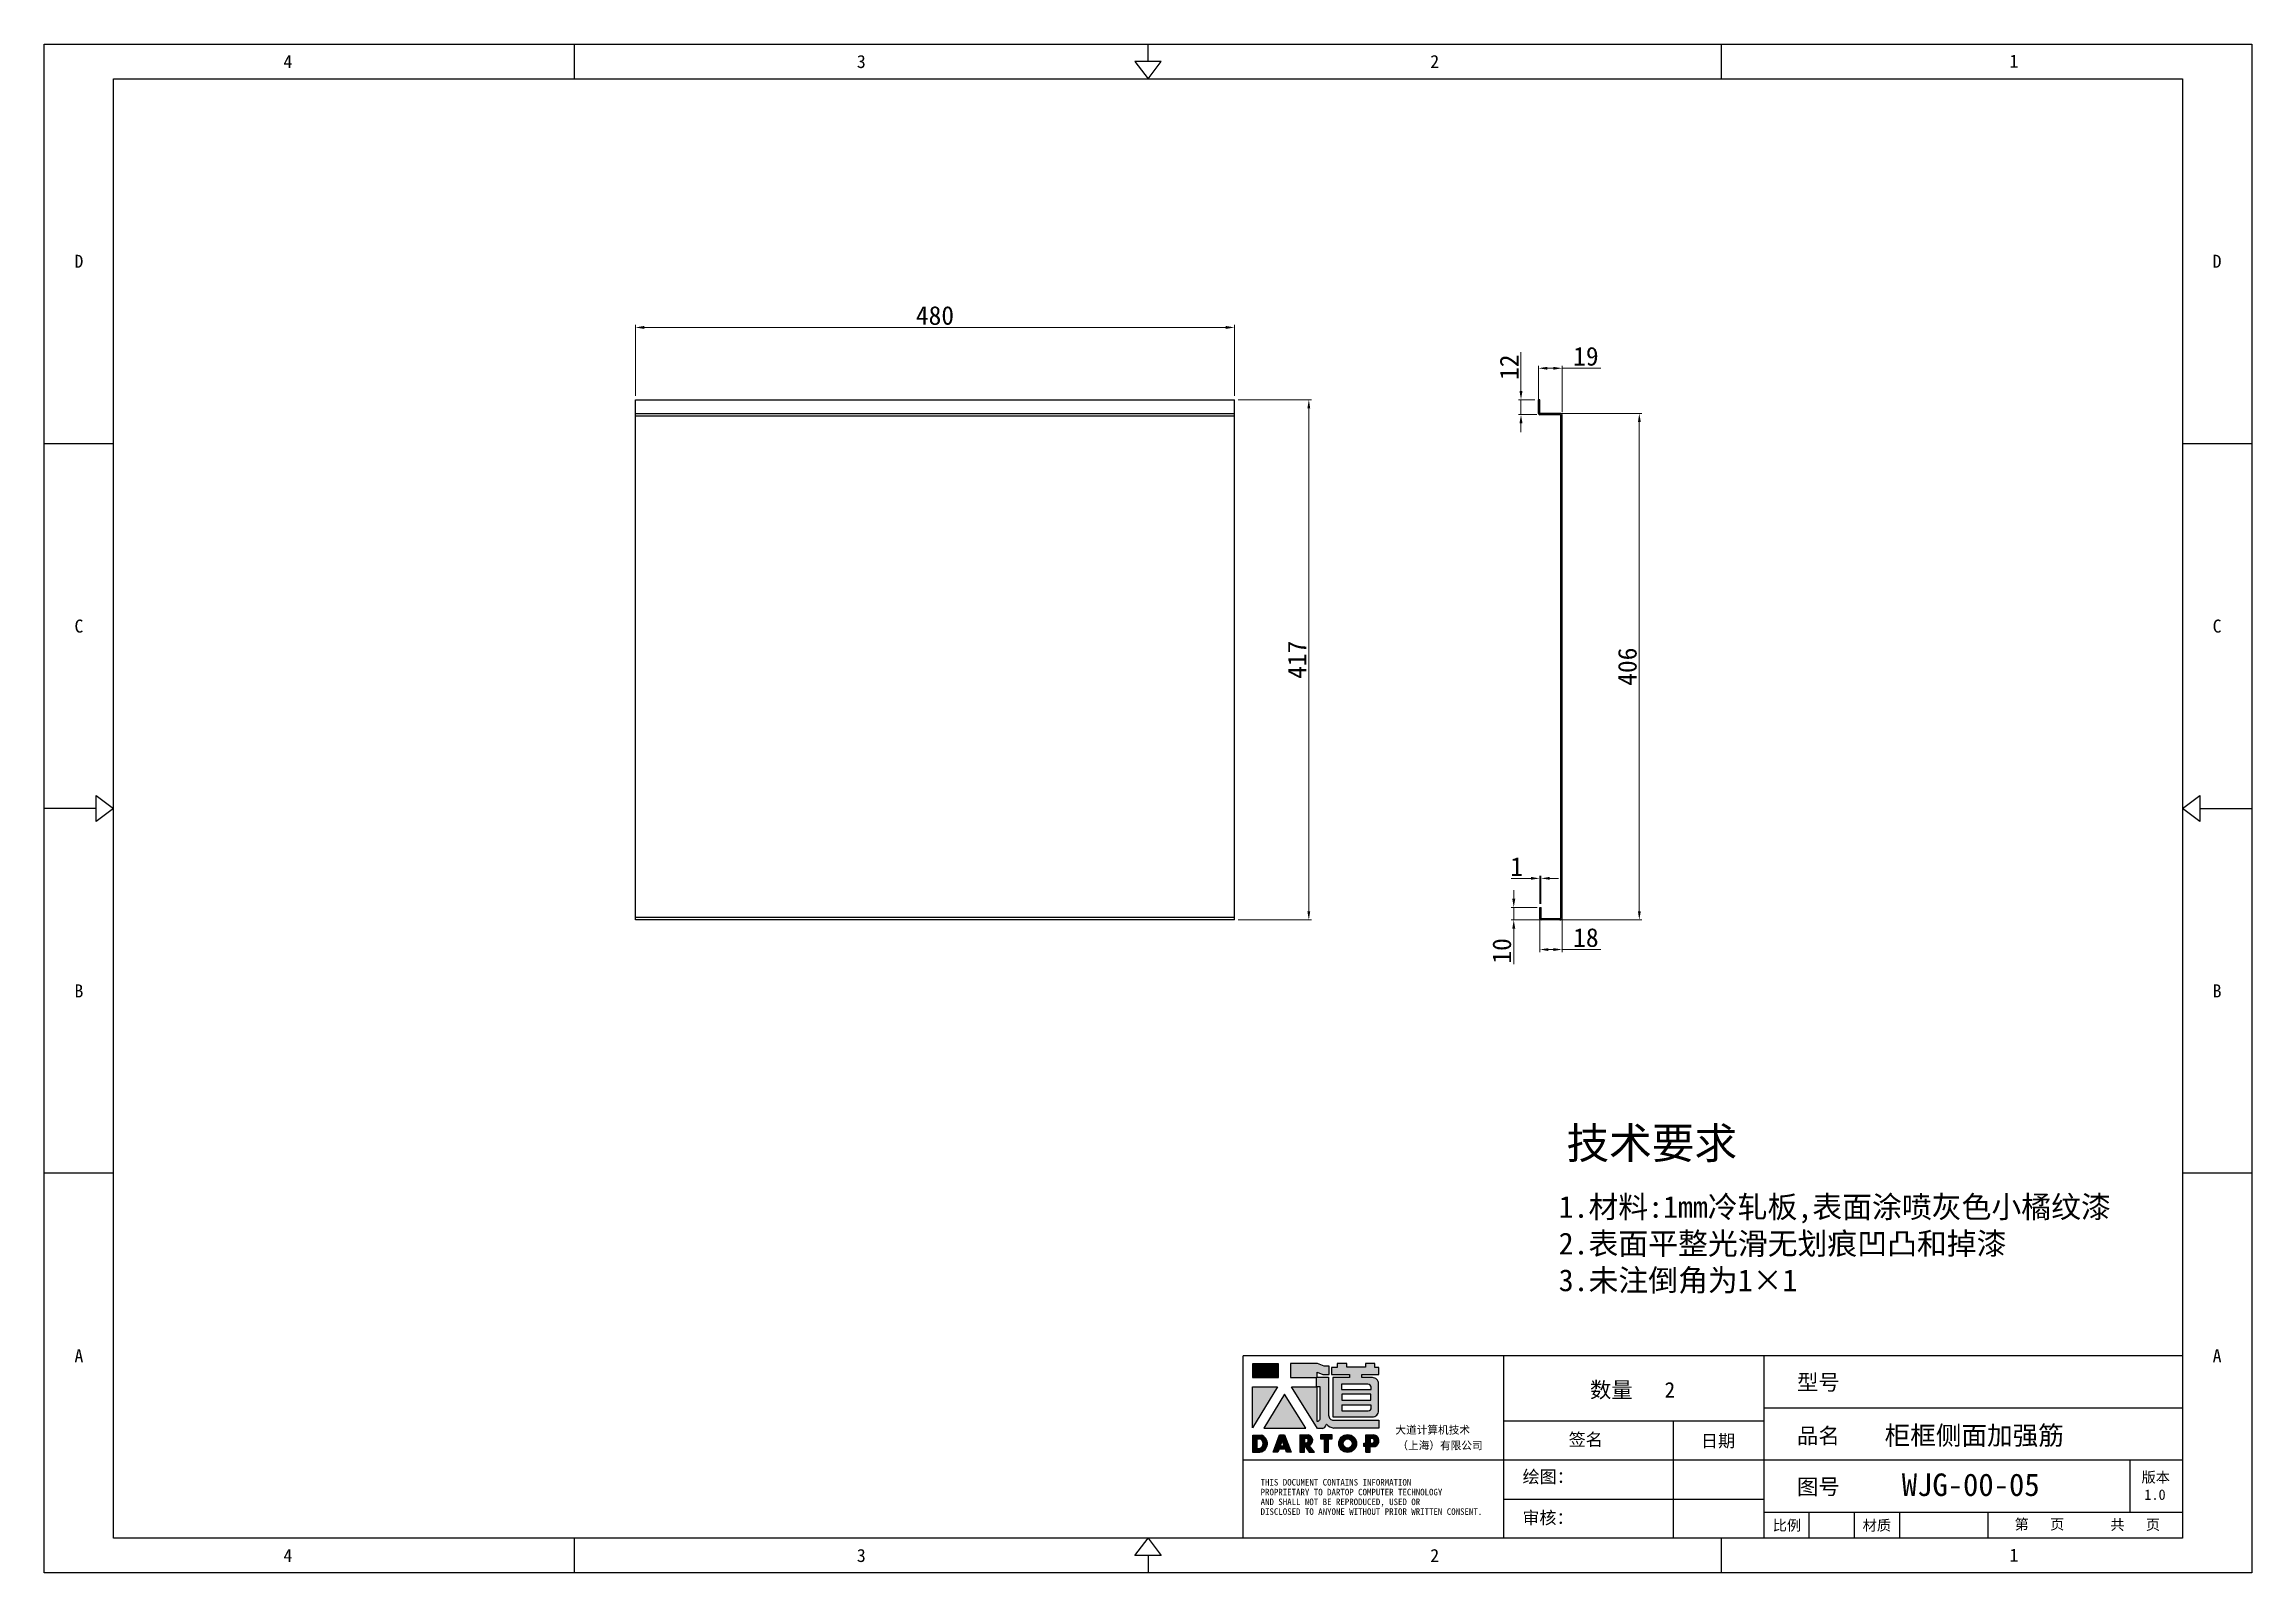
# Model space of a CAD drawing. Header units: millimetres. Extents: x 13106 to 40242, y 18888 to 28426.
# Drawn here: x 35149 to 36918, y 25341 to 26567 of the extents above; entities that cross this region are included whole.
import ezdxf
from ezdxf.enums import TextEntityAlignment as Align

# ---------------------------------------------------------------- set-up
doc = ezdxf.new("R2010")
doc.units = ezdxf.units.MM
doc.header["$PDSIZE"] = -1
doc.layers.add('4', color=7, linetype='Continuous')
doc.layers.add('print', color=30, linetype='Continuous')
doc.layers.add('dim', color=2, linetype='Continuous', lineweight=9)
doc.styles.add('Dartop', font='')
doc.styles.add('hzHT', font='simhei.ttf')
doc.styles.get('Dartop').set_extended_font_data('FangSong_GB2312')
doc.dimstyles.new('3', dxfattribs={"dimtxt": 15, "dimasz": 7, "dimexe": 2, "dimexo": 3, "dimgap": 2, "dimtad": 1, "dimzin": 9, "dimdsep": 46, "dimtxsty": 'Standard', "dimcen": 1, "dimadec": 1, "dimazin": 2, "dimtfac": 0.5, "dimtmove": 0, "dimatfit": 3, "dimfxl": 0, "dimtolj": 1, "dimlwd": 9, "dimlwe": 9, "dimarcsym": 0})

msp = doc.modelspace()

# ---------------------------------------------------------------- texts
at = {"color": 0}
for s, height, style, p in [('4', 10.443, 'Dartop', (35344.39, 26552.637)), ('3', 10.443, 'Dartop', (35803.867, 26552.637)), ('2', 10.443, 'Dartop', (36263.344, 26552.637)), ('1', 10.443, 'Dartop', (36727.581, 26552.969)), ('D', 10.443, 'Dartop', (35176.903, 26392.516)), ('D', 10.443, 'Dartop', (36890.308, 26392.516)), ('C', 10.443, 'Dartop', (35176.903, 26100.122)), ('C', 10.443, 'Dartop', (36890.308, 26100.122)), ('B', 10.443, 'Dartop', (35176.903, 25807.727)), ('B', 10.443, 'Dartop', (36890.308, 25807.727)), ('A', 10.443, 'Dartop', (35176.903, 25515.333)), ('A', 10.443, 'Dartop', (36890.308, 25515.333)), ('数量   2', 12.5312, 'hzHT', (36421.901, 25487.948)), ('型号', 12.5312, 'hzHT', (36570.794, 25494.083)), ('品名', 12.5312, 'hzHT', (36570.794, 25451.196)), ('柜框侧面加强筋', 15.0374, 'hzHT', (36695.721, 25451.432)), ('签名', 10.025, 'hzHT', (36384.374, 25448.135)), ('日期', 10.025, 'hzHT', (36490.378, 25447.107)), ('版本', 8.3541, 'hzHT', (36841.173, 25417.93)), ('图号', 12.5312, 'hzHT', (36570.794, 25410.362)), ('WJG-00-05', 18.0449, 'hzHT', (36692.881, 25411.904)), ('1.0', 8.3541, 'hzHT', (36840.545, 25403.976)), ('比例', 8.3541, 'hzHT', (36545.586, 25379.361)), ('材质', 8.3541, 'hzHT', (36617.657, 25379.361)), ('第   页', 8.3541, 'hzHT', (36747.942, 25380.227)), ('共   页', 8.3541, 'hzHT', (36824.681, 25379.923)), ('4', 10.443, 'Dartop', (35344.39, 25355.212)), ('3', 10.443, 'Dartop', (35803.867, 25355.212)), ('2', 10.443, 'Dartop', (36263.344, 25355.212)), ('1', 10.443, 'Dartop', (36727.581, 25355.543))]:
    msp.add_text(s, height=height, dxfattribs=dict(at, style=style)).set_placement(p, align=Align.MIDDLE_CENTER)
at = {"color": 0, "style": 'hzHT'}
msp.add_text('技术要求', height=25.0624, dxfattribs=at).set_placement((36437.315, 25698.288), align=Align.TOP_CENTER)
for s, height, p in [('1.材料:1mm冷轧板,表面涂喷灰色小橘纹漆 ', 17.54367, (36362.711, 25643.402)), ('2.表面平整光滑无划痕凹凸和掉漆', 17.54367, (36362.711, 25614.002)), ('3.未注倒角为1×1', 17.5437, (36362.711, 25584.602))]:
    msp.add_text(s, height=height, dxfattribs=at).set_placement(p, align=Align.TOP_LEFT)
for s, height, p in [('绘图：', 10.025, (36333.766, 25413.329)), ('THIS DOCUMENT CONTAINS INFORMATION', 5.22133, (36123.841, 25411.272)), ('PROPRIETARY TO DARTOP COMPUTER TECHNOLOGY', 5.22133, (36123.841, 25403.44)), ('AND SHALL NOT BE REPRODUCED, USED OR', 5.22133, (36123.841, 25395.608)), ('DISCLOSED TO ANYONE WITHOUT PRIOR WRITTEN CONSENT.', 5.22133, (36123.841, 25387.776)), ('审核：', 10.025, (36333.641, 25380.432))]:
    msp.add_text(s, height=height, dxfattribs=at).set_placement(p)
at = {"layer": '4', "color": 0, "style": 'hzHT'}
for s, p in [('大道计算机技术', (36231.832, 25452.744)), ('（上海）有限公司', (36233.409, 25440.256))]:
    msp.add_text(s, height=6.2656, dxfattribs=at).set_placement(p)

# ---------------------------------------------------------------- blocks, each defined once
blk = doc.blocks.new('*D203')
at = {"layer": 'Defpoints', "color": 0, "lineweight": 9, "transparency": 16777216}
for p in [(36102.9, 26339.5), (35622.9, 26281.6), (36102.9, 26281.6)]:
    blk.add_point(p, dxfattribs=at)
at = {"layer": 'dim', "color": 0, "lineweight": 9, "transparency": 16777216}
for p, q in [((35622.9, 26284.6), (35622.9, 26341.5)), ((35629.9, 26339.5), (36095.9, 26339.5)), ((36102.9, 26284.6), (36102.9, 26341.5))]:
    blk.add_line(p, q, dxfattribs=at)
for points in [[(35629.9, 26340.7), (35629.9, 26338.3), (35622.9, 26339.5)], [(36095.9, 26340.7), (36095.9, 26338.3), (36102.9, 26339.5)]]:
    blk.add_solid(points, dxfattribs=at)
at = {"layer": 'dim', "color": 0, "lineweight": 9, "transparency": 16777216, "insert": (35862.9, 26349), "char_height": 15, "attachment_point": 5}
blk.add_mtext('\\A1;480', dxfattribs=at)
blk = doc.blocks.new('*D204')
at = {"layer": 'Defpoints', "color": 0, "lineweight": 9, "transparency": 16777216}
for p in [(36332.5, 26281.6), (36346.5, 26281.6), (36348.2, 26269.6)]:
    blk.add_point(p, dxfattribs=at)
at = {"layer": 'dim', "color": 0, "lineweight": 9, "transparency": 16777216}
for p, q in [((36332.5, 26288.6), (36332.5, 26319.6)), ((36343.5, 26281.6), (36330.5, 26281.6)), ((36332.5, 26269.6), (36332.5, 26281.6)), ((36345.2, 26269.6), (36330.5, 26269.6)), ((36332.5, 26262.6), (36332.5, 26255.6))]:
    blk.add_line(p, q, dxfattribs=at)
for points in [[(36331.3, 26288.6), (36333.7, 26288.6), (36332.5, 26281.6)], [(36331.3, 26262.6), (36333.7, 26262.6), (36332.5, 26269.6)]]:
    blk.add_solid(points, dxfattribs=at)
at = {"layer": 'dim', "color": 0, "lineweight": 9, "transparency": 16777216, "insert": (36323, 26307.6), "char_height": 15, "attachment_point": 5, "rotation": 90}
blk.add_mtext('\\A1;12', dxfattribs=at)
blk = doc.blocks.new('*D205')
at = {"layer": 'Defpoints', "color": 0, "lineweight": 9, "transparency": 16777216}
for p in [(36365.5, 26306.8), (36346.5, 26275.9), (36365.5, 26268.6)]:
    blk.add_point(p, dxfattribs=at)
at = {"layer": 'dim', "color": 0, "lineweight": 9, "transparency": 16777216}
for p, q in [((36346.5, 26278.9), (36346.5, 26308.8)), ((36353.5, 26306.8), (36358.5, 26306.8)), ((36365.5, 26271.6), (36365.5, 26308.8)), ((36365.5, 26306.8), (36396.5, 26306.8))]:
    blk.add_line(p, q, dxfattribs=at)
for points in [[(36353.5, 26307.9), (36353.5, 26305.6), (36346.5, 26306.8)], [(36358.5, 26307.9), (36358.5, 26305.6), (36365.5, 26306.8)]]:
    blk.add_solid(points, dxfattribs=at)
at = {"layer": 'dim', "color": 0, "lineweight": 9, "transparency": 16777216, "insert": (36384.5, 26316.3), "char_height": 15, "attachment_point": 5}
blk.add_mtext('\\A1;19', dxfattribs=at)
blk = doc.blocks.new('*D206')
at = {"layer": 'Defpoints', "color": 0, "lineweight": 9, "transparency": 16777216}
for p in [(36355.5, 26270.6), (36357.2, 25864.6), (36427.3, 25864.6)]:
    blk.add_point(p, dxfattribs=at)
at = {"layer": 'dim', "color": 0, "lineweight": 9, "transparency": 16777216}
for p, q in [((36358.5, 26270.6), (36429.3, 26270.6)), ((36427.3, 26263.6), (36427.3, 25871.6)), ((36360.2, 25864.6), (36429.3, 25864.6))]:
    blk.add_line(p, q, dxfattribs=at)
for points in [[(36426.2, 26263.6), (36428.5, 26263.6), (36427.3, 26270.6)], [(36426.2, 25871.6), (36428.5, 25871.6), (36427.3, 25864.6)]]:
    blk.add_solid(points, dxfattribs=at)
at = {"layer": 'dim', "color": 0, "lineweight": 9, "transparency": 16777216, "insert": (36417.8, 26067.6), "char_height": 15, "attachment_point": 5, "rotation": 90}
blk.add_mtext('\\A1;406', dxfattribs=at)
blk = doc.blocks.new('*D207')
at = {"layer": 'Defpoints', "color": 0, "lineweight": 9, "transparency": 16777216}
for p in [(36347.5, 25870.1), (36365.5, 25870.1), (36365.5, 25840.9)]:
    blk.add_point(p, dxfattribs=at)
at = {"layer": 'dim', "color": 0, "lineweight": 9, "transparency": 16777216}
for p, q in [((36347.5, 25867.1), (36347.5, 25838.9)), ((36365.5, 25867.1), (36365.5, 25838.9)), ((36354.5, 25840.9), (36358.5, 25840.9)), ((36365.5, 25840.9), (36396.5, 25840.9))]:
    blk.add_line(p, q, dxfattribs=at)
for points in [[(36354.5, 25842), (36354.5, 25839.7), (36347.5, 25840.9)], [(36358.5, 25842), (36358.5, 25839.7), (36365.5, 25840.9)]]:
    blk.add_solid(points, dxfattribs=at)
at = {"layer": 'dim', "color": 0, "lineweight": 9, "transparency": 16777216, "insert": (36384.5, 25850.4), "char_height": 15, "attachment_point": 5}
blk.add_mtext('\\A1;18', dxfattribs=at)
blk = doc.blocks.new('*D208')
at = {"layer": 'Defpoints', "color": 0, "lineweight": 9, "transparency": 16777216}
for p in [(36326.7, 25864.6), (36348.5, 25874.6), (36351.7, 25864.6)]:
    blk.add_point(p, dxfattribs=at)
at = {"layer": 'dim', "color": 0, "lineweight": 9, "transparency": 16777216}
for p, q in [((36326.7, 25881.6), (36326.7, 25888.6)), ((36345.5, 25874.6), (36324.7, 25874.6)), ((36348.7, 25864.6), (36324.7, 25864.6)), ((36326.7, 25874.6), (36326.7, 25864.6)), ((36326.7, 25857.6), (36326.7, 25829.1))]:
    blk.add_line(p, q, dxfattribs=at)
for points in [[(36325.5, 25881.6), (36327.9, 25881.6), (36326.7, 25874.6)], [(36325.5, 25857.6), (36327.9, 25857.6), (36326.7, 25864.6)]]:
    blk.add_solid(points, dxfattribs=at)
at = {"layer": 'dim', "color": 0, "lineweight": 9, "transparency": 16777216, "insert": (36317.2, 25839.8), "char_height": 15, "attachment_point": 5, "rotation": 90}
blk.add_mtext('\\A1;10', dxfattribs=at)
blk = doc.blocks.new('*D209')
at = {"layer": 'Defpoints', "color": 0, "lineweight": 9, "transparency": 16777216}
for p in [(36102.9, 26281.6), (36162.5, 26281.6), (36102.9, 25864.6)]:
    blk.add_point(p, dxfattribs=at)
at = {"layer": 'dim', "color": 0, "lineweight": 9, "transparency": 16777216}
for p, q in [((36105.9, 26281.6), (36164.5, 26281.6)), ((36162.5, 25871.6), (36162.5, 26274.6)), ((36105.9, 25864.6), (36164.5, 25864.6))]:
    blk.add_line(p, q, dxfattribs=at)
for points in [[(36161.3, 26274.6), (36163.6, 26274.6), (36162.5, 26281.6)], [(36161.3, 25871.6), (36163.6, 25871.6), (36162.5, 25864.6)]]:
    blk.add_solid(points, dxfattribs=at)
at = {"layer": 'dim', "color": 0, "lineweight": 9, "transparency": 16777216, "insert": (36153, 26073.1), "char_height": 15, "attachment_point": 5, "rotation": 90}
blk.add_mtext('\\A1;417', dxfattribs=at)
blk = doc.blocks.new('dadao')
for p, q in [((48, 19.2), (44.9, 10.4)), ((44.9, 10.4), (51.2, 10.4)), ((51.2, 10.4), (48, 19.2))]:
    blk.add_line(p, q)
for points in [[(41.8, 121.6), (41.8, 143.7), (-0.4, 143.7), (-0.4, 121.6), (41.8, 121.6)], [(104.8, 122), (104.8, 130.3), (114.1, 126.3), (124.2, 126.3), (124.2, 139.6), (115.9, 139.6), (105.1, 143.9), (61.5, 143.9)], [(61.7, 144), (61.7, 121.3), (103.9, 121.3)], [(113.4, 38.7), (105.1, 38.7), (63, 106.5), (103.9, 106.5), (103.9, 120.9), (103.9, 121.3)], [(109.7, 53.6), (109.7, 106.2), (104.3, 106.2), (104.3, 50.4), (106.6, 50.4)], [(144.6, 94.4), (144.6, 84.8), (192, 84.8), (192, 94.1), (144.9, 94.1)], [(120.2, 45), (119.5, 45), (119.5, 44.6)], [(0, 28), (0, 0), (11.8, 0)], [(0.1, 28), (14, 28)], [(7.1, 21.8), (7.1, 6.1), (12, 6.1)], [(7.1, 21.8), (11.4, 21.8)], [(76.8, 28.2), (76.8, 0), (84.1, 0), (84.1, 11.1), (91.6, -0.1), (100.3, -0.1), (91.7, 11.1)], [(76.8, 28.2), (90.6, 28.2)], [(84, 22.7), (84, 15.3), (87.2, 15.3)], [(84, 22.7), (87.3, 22.7)], [(183.7, 0), (183.7, 9.6), (180.6, 9.6), (180.6, 14.9), (183.8, 14.9), (183.8, 28.1), (196.1, 28.1), (196.5, 28.1)], [(183.7, 0), (190.9, 0), (190.9, 9.6), (198.8, 9.6)], [(194.9, 22.3), (190.8, 22.3), (190.8, 15), (194.4, 15)]]:
    blk.add_lwpolyline(points)
blk.add_lwpolyline([(137.1, 144.2), (137.1, 137.9), (128.3, 137.9), (128.3, 126.5), (157.3, 126.5), (157.3, 121.5), (130.3, 121.5), (130.3, 57.5), (194.4, 57.5, 0.414214), (204.4, 67.5), (204.4, 111.3, 0.414214), (194.4, 121.3), (177.5, 121.3), (177.5, 126.3), (204.7, 126.3), (204.7, 137.7), (198.2, 137.7), (198.2, 143.9), (183.3, 143.9), (183.3, 138), (153, 138), (153, 144.2), (137.1, 144.2)], format="xyb", close=True)
for points in [[(104.8, 122), (123.4, 122), (123.4, 60, 0.414214), (131.4, 52), (204.8, 52), (204.8, 39.1), (131.7, 39.1)], [(144.3, 110.8), (144.3, 101.8), (192.3, 101.8), (192.3, 105.5, 0.414214), (187.3, 110.5), (144.3, 110.5)], [(144.6, 77), (144.6, 67.5), (187.6, 67.5, 0.414214), (192.6, 72.5), (192.6, 76.4), (144.6, 76.4)]]:
    blk.add_lwpolyline(points, format="xyb")
for points in [[(-0.3, 106.2), (40.4, 106.2), (-0.3, 39.7), (-0.3, 106.2)], [(51.7, 94.1), (18.4, 39.3), (86.2, 39.3)], [(43.8, 28.2), (51.8, 28.2), (62.6, -0.1), (55, -0.1), (53.2, 5), (42.9, 5), (41.1, 0), (33.6, 0)], [(110, 28.1), (110, 21.9), (116, 21.9), (116, -0.1), (123.2, -0.1), (123.2, 22), (129.2, 22), (129.2, 28.1), (110, 28.1)]]:
    blk.add_lwpolyline(points, close=True)
for radius in [14.5, 7.44]:
    blk.add_circle((154.2, 14.2), radius)
for centre, radius, start, end in [((99.2, 60.7), 12.6, 305.6399, 325.969), ((111.6, 46.7), 8.19, 282.9811, 347.6627), ((136, 61.7), 22.9, 226.7358, 259.3209), ((8.5, 13.9), 8.49, 294.2143, 69.7177), ((9.6, 14.2), 14.4, 278.6604, 72.3203), ((86.4, 19), 3.8, 282.527, 76.7196), ((88.6, 19.4), 8.95, 290.6073, 77.2124), ((193.7, 18.7), 3.8, 280.9891, 72.5513), ((195.7, 18.6), 9.51, 288.8959, 85.2442)]:
    blk.add_arc(centre, radius, start, end)
blk = doc.blocks.new('*D286')
at = {"layer": 'Defpoints', "color": 0, "lineweight": 9, "transparency": 16777216}
for p in [(36347.5, 25897.9), (36347.5, 25874.6), (36348.5, 25874.6)]:
    blk.add_point(p, dxfattribs=at)
at = {"layer": 'dim', "color": 0, "lineweight": 9, "transparency": 16777216}
for p, q in [((36347.5, 25877.6), (36347.5, 25899.9)), ((36348.5, 25877.6), (36348.5, 25899.9)), ((36340.5, 25897.9), (36324.5, 25897.9)), ((36348.5, 25897.9), (36347.5, 25897.9)), ((36355.5, 25897.9), (36362.5, 25897.9))]:
    blk.add_line(p, q, dxfattribs=at)
for points in [[(36340.5, 25899.1), (36340.5, 25896.8), (36347.5, 25897.9)], [(36355.5, 25899.1), (36355.5, 25896.8), (36348.5, 25897.9)]]:
    blk.add_solid(points, dxfattribs=at)
at = {"layer": 'dim', "color": 0, "lineweight": 9, "transparency": 16777216, "insert": (36329, 25907.4), "char_height": 15, "attachment_point": 5}
blk.add_mtext('\\A1;1', dxfattribs=at)

# ---------------------------------------------------------------- dimensions: what is measured, and where the dimension line sits
at = {"layer": 'dim', "lineweight": 9}
for base, p1, p2, picture, middle in [((36102.866, 26339.513), (35622.866, 26281.572), (36102.866, 26281.572), '*D203', (35862.866, 26349.013)), ((36365.53, 26306.755), (36346.53, 26275.871), (36365.53, 26268.572), '*D205', (36384.53, 26316.255)), ((36347.53, 25897.934), (36348.53, 25874.572), (36347.53, 25874.572), '*D286', (36329.03, 25907.434)), ((36365.53, 25840.869), (36347.53, 25870.084), (36365.53, 25870.084), '*D207', (36384.53, 25850.369))]:
    dim = msp.add_linear_dim(base=base, p1=p1, p2=p2, dimstyle='3', dxfattribs=at)
    dim.commit()
    dim.dimension.update_dxf_attribs({"geometry": picture, "text_midpoint": middle})
for base, p1, p2, picture, middle in [((36332.49, 26281.572), (36348.168, 26269.572), (36346.53, 26281.572), '*D204', (36322.99, 26307.572)), ((36162.478, 26281.572), (36102.866, 25864.572), (36102.866, 26281.572), '*D209', (36152.978, 26073.072)), ((36427.318, 25864.572), (36355.538, 26270.572), (36357.248, 25864.572), '*D206', (36417.818, 26067.572)), ((36326.688, 25864.572), (36348.53, 25874.572), (36351.744, 25864.572), '*D208', (36317.188, 25839.822))]:
    dim = msp.add_linear_dim(base=base, p1=p1, p2=p2, angle=90, dimstyle='3', dxfattribs=at)
    dim.commit()
    dim.dimension.update_dxf_attribs({"geometry": picture, "text_midpoint": middle})

# ---------------------------------------------------------------- hatches: boundary and pattern name
for points in [[(36138.057, 25508.866), (36117.228, 25508.866), (36117.228, 25497.983), (36138.057, 25497.983)], [(36137.386, 25490.369), (36117.284, 25490.369), (36117.284, 25457.547)], [(36142.959, 25484.413), (36126.526, 25457.328), (36159.988, 25457.328)], [(36181.235, 25451.786), (36171.725, 25451.786), (36171.725, 25448.769), (36174.692, 25448.769), (36174.692, 25437.897), (36178.245, 25437.897), (36178.245, 25448.776), (36181.235, 25448.776)]]:
    msp.add_hatch(color=0).paths.add_polyline_path(points)
h = msp.add_hatch(color=0)
h.paths.add_polyline_path([(36169.184, 25502.252), (36173.781, 25500.266), (36178.751, 25500.266), (36178.751, 25506.844), (36174.651, 25506.844), (36169.309, 25508.954), (36147.899, 25508.954), (36147.899, 25497.829), (36168.73, 25497.829), (36168.73, 25497.604), (36168.73, 25490.494), (36148.53, 25490.494), (36169.307, 25457.056), (36173.422, 25457.056, 0.27937482), (36176.425, 25459.977), (36176.425, 25460.131), (36176.788, 25460.131, 0.14314537), (36182.452, 25457.248), (36218.556, 25457.248), (36218.556, 25463.59), (36182.298, 25463.59, -0.41421356), (36178.349, 25467.539), (36178.349, 25498.181), (36169.184, 25498.181)])
h.paths.add_polyline_path([(36168.94, 25490.352), (36171.587, 25490.351), (36171.587, 25464.399, -0.08893574), (36170.053, 25462.821), (36168.931, 25462.821)], flags=16)
h = msp.add_hatch(color=0)
h.paths.add_polyline_path([(36218.494, 25505.923), (36215.282, 25505.923), (36215.282, 25508.979), (36207.939, 25508.979), (36207.939, 25506.076), (36192.949, 25506.076), (36192.949, 25509.132), (36185.098, 25509.132), (36185.098, 25506.019), (36180.76, 25506.019), (36180.76, 25500.386), (36195.076, 25500.386), (36195.076, 25497.894), (36181.736, 25497.894), (36181.736, 25466.348), (36213.404, 25466.348, 0.41421356), (36218.341, 25471.285), (36218.341, 25492.888, 0.41421356), (36213.404, 25497.825), (36205.033, 25497.825), (36205.033, 25500.269), (36218.494, 25500.269)])
h.paths.add_polyline_path([(36209.907, 25492.477, -0.41421356), (36212.375, 25490.008), (36212.375, 25488.198), (36188.666, 25488.198), (36188.666, 25492.477)], flags=16)
h.paths.add_polyline_path([(36212.222, 25484.378), (36212.222, 25479.794), (36188.819, 25479.794), (36188.819, 25484.378)], flags=16)
h.paths.add_polyline_path([(36212.528, 25475.669), (36212.528, 25473.706, -0.41421356), (36210.06, 25471.238), (36188.819, 25471.238), (36188.819, 25475.669)], flags=16)
h = msp.add_hatch(color=0)
h.paths.add_polyline_path([(36124.328, 25451.737), (36117.431, 25451.737), (36117.431, 25437.938), (36123.24, 25437.938, 0.79301591)])
h.paths.add_polyline_path([(36123.342, 25440.96), (36120.931, 25440.96), (36120.931, 25448.715), (36123.076, 25448.715, -0.67136089)], flags=16)
h = msp.add_hatch(color=0)
h.paths.add_polyline_path([(36143.011, 25451.85), (36139.075, 25451.85), (36134.013, 25437.924), (36137.742, 25437.924), (36138.619, 25440.392), (36143.67, 25440.392), (36144.566, 25437.894), (36148.324, 25437.894)])
h.paths.add_polyline_path([(36142.704, 25443.052), (36139.575, 25443.052), (36141.111, 25447.428)], flags=16)
h = msp.add_hatch(color=0)
h.paths.add_polyline_path([(36162.142, 25451.84), (36155.359, 25451.84), (36155.359, 25437.916), (36158.943, 25437.916), (36158.943, 25443.436), (36162.628, 25437.866), (36166.959, 25437.866), (36162.719, 25443.401, 0.74405494)])
h.paths.add_polyline_path([(36158.911, 25445.497), (36158.911, 25449.154), (36160.513, 25449.154, -0.79680897), (36160.489, 25445.497)], flags=16)
h = msp.add_hatch(color=0)
h.paths.add_polyline_path([(36186.405, 25444.928, 1), (36200.703, 25444.928, 1)])
h.paths.add_polyline_path([(36197.227, 25444.928, -1), (36189.881, 25444.928, -1)], flags=16)
h = msp.add_hatch(color=0)
h.paths.add_polyline_path([(36214.417, 25451.807), (36214.212, 25451.807), (36208.165, 25451.807), (36208.165, 25445.309), (36206.561, 25445.309), (36206.561, 25442.671), (36208.139, 25442.671), (36208.139, 25437.94), (36211.669, 25437.94), (36211.669, 25442.69), (36215.548, 25442.69, 0.81230381)])
h.paths.add_polyline_path([(36211.617, 25445.327), (36211.617, 25448.962), (36213.626, 25448.962, -0.77821343), (36213.421, 25445.327)], flags=16)

# ---------------------------------------------------------------- linework, layer by layer
at = {"color": 0}
for p, q in [((35574.128, 26538.714), (35574.128, 26566.561)), ((36033.606, 26552.637), (36033.606, 26566.561)), ((36493.083, 26538.714), (36493.083, 26566.561)), ((35204.75, 25369.135), (35204.75, 26538.714)), ((35204.75, 26538.714), (36862.461, 26538.714)), ((36862.461, 26538.714), (36862.461, 25369.135)), ((35204.75, 26246.319), (35149.056, 26246.319)), ((36918.155, 26246.319), (36862.461, 26246.319)), ((35190.827, 25953.925), (35149.056, 25953.925)), ((36876.384, 25953.925), (36918.155, 25953.925)), ((35204.75, 25661.53), (35149.056, 25661.53)), ((36918.155, 25661.53), (36862.461, 25661.53)), ((36862.461, 25515.333), (36109.744, 25515.333)), ((36109.744, 25369.135), (36109.744, 25515.333)), ((36318.597, 25515.333), (36318.597, 25369.135)), ((36527.451, 25369.135), (36527.451, 25515.333)), ((36318.597, 25463.119), (36527.451, 25463.119)), ((36454.352, 25463.119), (36454.352, 25369.135)), ((36527.451, 25473.562), (36862.461, 25473.562)), ((36109.744, 25431.791), (36318.597, 25431.791)), ((36318.597, 25431.791), (36862.461, 25431.791)), ((36820.69, 25390.021), (36820.69, 25431.791)), ((36318.597, 25400.463), (36527.451, 25400.463)), ((36527.451, 25390.021), (36862.461, 25390.021)), ((36563.55, 25369.135), (36563.55, 25390.021)), ((36599.65, 25369.135), (36599.65, 25390.021)), ((36636.046, 25369.135), (36636.046, 25390.021)), ((36706.971, 25369.135), (36706.971, 25390.021)), ((36862.461, 25369.135), (35204.75, 25369.135)), ((35574.128, 25341.288), (35574.128, 25369.135)), ((36493.083, 25341.288), (36493.083, 25369.135)), ((36033.606, 25355.212), (36033.606, 25341.288))]:
    msp.add_line(p, q, dxfattribs=at)
at = {"color": 3, "linetype": 'Continuous'}
for p, q in [((35622.866, 26270.588), (35622.866, 26281.572)), ((35622.866, 26281.572), (36102.866, 26281.572)), ((36102.866, 26270.588), (36102.866, 26281.572)), ((36347.53, 26270.588), (36347.53, 26281.572)), ((35622.866, 26270.588), (36102.866, 26270.588)), ((35622.866, 25864.572), (35622.866, 26270.572)), ((35622.866, 26270.572), (36102.866, 26270.572)), ((35622.866, 26268.572), (36102.866, 26268.572)), ((36102.866, 25864.572), (36102.866, 26270.572)), ((36363.53, 26270.572), (36347.546, 26270.572)), ((36365.53, 25866.572), (36365.53, 26268.572)), ((36102.866, 25866.572), (35622.866, 25866.572)), ((36102.866, 25864.572), (35622.866, 25864.572)), ((36347.53, 25865.597), (36347.53, 25874.572)), ((36363.53, 25864.572), (36348.555, 25864.572))]:
    msp.add_line(p, q, dxfattribs=at)
at = {"color": 7, "linetype": 'Continuous'}
for p, q in [((36346.53, 26270.588), (36346.53, 26281.572)), ((36347.53, 26281.572), (36346.53, 26281.572)), ((36347.53, 26270.588), (36346.53, 26270.588)), ((36347.546, 26270.572), (36347.546, 26269.572)), ((36363.53, 26269.572), (36347.546, 26269.572)), ((36363.53, 26270.572), (36363.53, 26269.572)), ((36364.53, 25866.572), (36364.53, 26268.572)), ((36365.53, 26268.572), (36364.53, 26268.572)), ((36347.53, 25874.572), (36348.53, 25874.572)), ((36347.53, 25865.597), (36348.53, 25865.597)), ((36348.53, 25865.597), (36348.53, 25874.572)), ((36363.53, 25865.572), (36348.555, 25865.572)), ((36348.555, 25864.572), (36348.555, 25865.572)), ((36363.53, 25864.572), (36363.53, 25865.572)), ((36365.53, 25866.572), (36364.53, 25866.572))]:
    msp.add_line(p, q, dxfattribs=at)
at = {"color": 0}
for points in [[(36033.606, 26538.714), (36044.048, 26552.637), (36023.163, 26552.637), (36033.606, 26538.714)], [(35204.75, 25953.925), (35190.827, 25943.482), (35190.827, 25964.367), (35204.75, 25953.925)], [(36862.461, 25953.925), (36876.384, 25964.367), (36876.384, 25943.482), (36862.461, 25953.925)], [(36033.606, 25369.135), (36044.048, 25355.212), (36023.163, 25355.212), (36033.606, 25369.135)]]:
    msp.add_lwpolyline(points, close=True, dxfattribs=at)
at = {"color": 7, "linetype": 'Continuous'}
for centre, radius, start, end in [((36347.546, 26270.588), 1.016, 180, 270), ((36363.53, 26268.572), 1, 0, 90), ((36348.555, 25865.597), 0.025, 180, 270), ((36363.53, 25866.572), 1, 270, 0)]:
    msp.add_arc(centre, radius, start, end, dxfattribs=at)
at = {"color": 3, "linetype": 'Continuous'}
for centre, radius, start, end in [((36347.546, 26270.588), 0.0159, 180, 270), ((36363.53, 26268.572), 2, 0, 90), ((36348.555, 25865.597), 1.025, 180, 270), ((36363.53, 25866.572), 2, 270, 0)]:
    msp.add_arc(centre, radius, start, end, dxfattribs=at)
at = {"layer": 'print'}
msp.add_lwpolyline([(35149.056, 26566.561), (36918.155, 26566.561), (36918.155, 25341.288), (35149.056, 25341.288)], close=True, dxfattribs=at)

# ---------------------------------------------------------------- block references
at = {"color": 0, "xscale": 0.4936531771232358, "yscale": 0.4936531771608504, "zscale": 0.4936531771654331}
msp.add_blockref('dadao', (36117.431, 25437.938), dxfattribs=at)

msp.set_redraw_order([(e.dxf.handle, doc.entitydb.next_handle()) for e in msp.query("TEXT MTEXT ATTDEF DIMENSION ARC_DIMENSION")])  # texts and dimensions are drawn at this point

doc.saveas('drawing.dxf')
